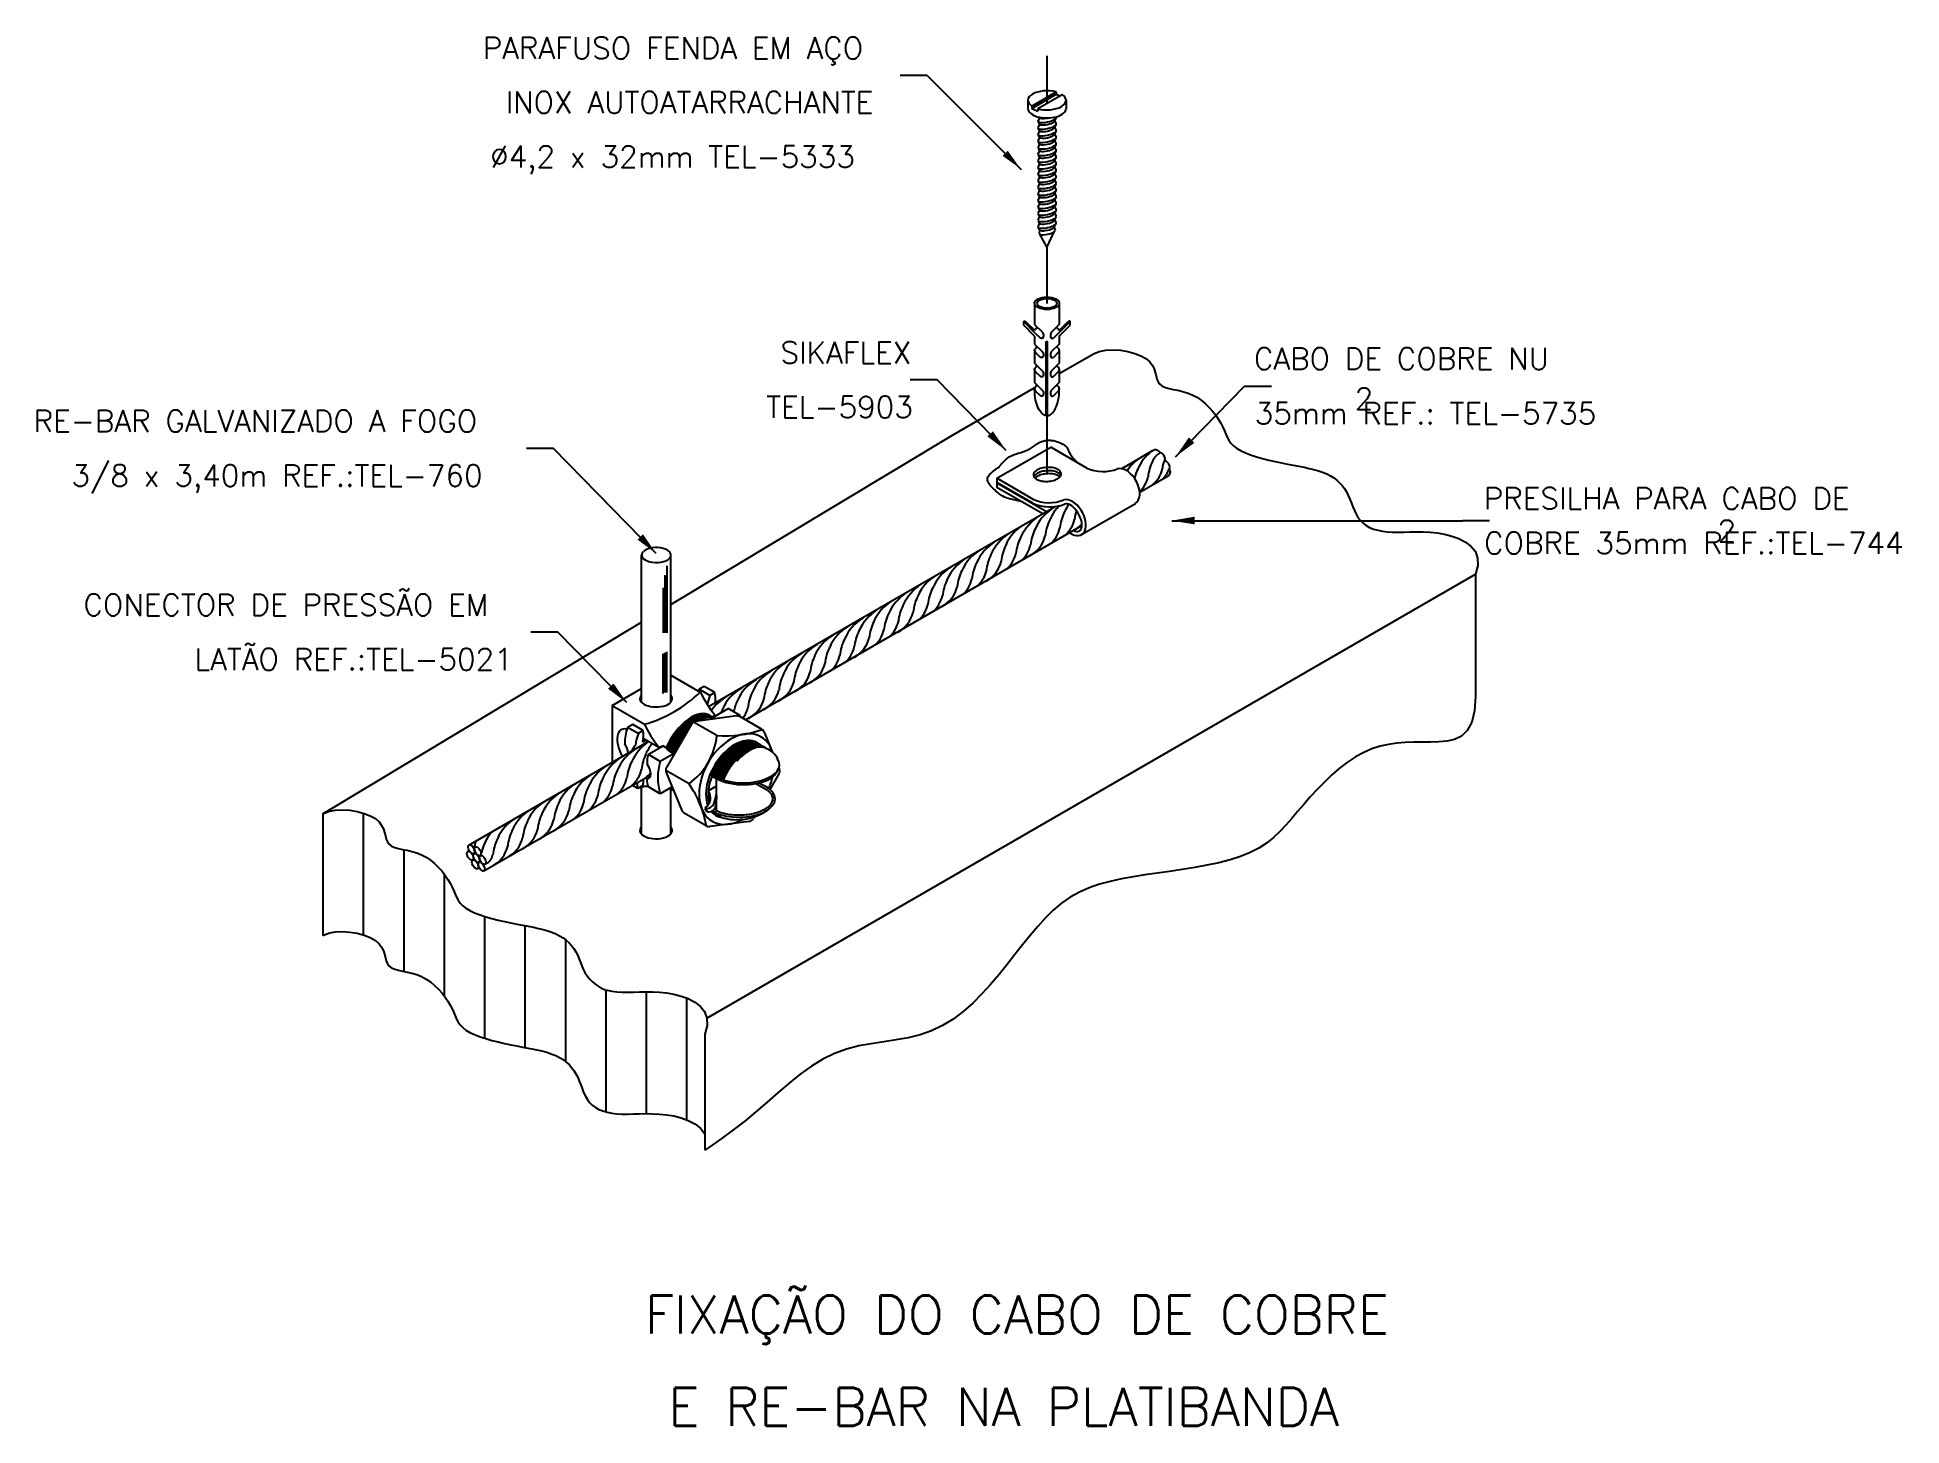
# Model space of a CAD drawing. Header units: millimetres. Extents: x -6476 to -6458.7, y -4451.8 to -4439.
import ezdxf
from ezdxf.enums import TextEntityAlignment as Align

# ---------------------------------------------------------------- set-up
doc = ezdxf.new("R2010")
doc.units = ezdxf.units.MM
doc.header["$LTSCALE"] = 10
doc.linetypes.add('DASHDOT2', pattern=[0.5, 0.25, -0.125, 0, -0.125])
doc.layers.add('Termotécnica', color=7, linetype='Continuous')
doc.styles.add('r140', font='romans.shx')
doc.styles.add('r80', font='romans.shx')

msp = doc.modelspace()

# ---------------------------------------------------------------- texts
at = {"layer": 'Termotécnica', "color": 2, "style": 'r80'}
for s, p in [('PARAFUSO FENDA EM AÇO ', (-6471.854, -4439.126)), ('INOX AUTOATARRACHANTE ', (-6471.641, -4439.627)), (' %%C4,2 x 32mm TEL-5333', (-6471.922, -4440.128))]:
    msp.add_text(s, height=0.2, dxfattribs=at).set_placement(p, align=Align.MIDDLE_LEFT)
for s, p in [('SIKAFLEX ', (-6469.103, -4442.037)), ('CABO DE COBRE NU ', (-6464.731, -4442.094)), ('2', (-6463.8, -4442.462)), ('TEL-5903', (-6469.235, -4442.539)), ('35mm REF.: TEL-5735', (-6464.723, -4442.597)), ('RE-BAR GALVANIZADO A FOGO', (-6476.001, -4442.669)), ('3/8 x 3,40m REF.:TEL-760', (-6475.652, -4443.172)), ('PRESILHA PARA CABO DE', (-6462.608, -4443.384)), ('2', (-6460.449, -4443.683)), ('COBRE 35mm REF.:TEL-744', (-6462.605, -4443.796)), ('CONECTOR DE PRESSÃO EM', (-6475.541, -4444.366)), ('LATÃO REF.:TEL-5021', (-6474.516, -4444.868))]:
    msp.add_text(s, height=0.2, dxfattribs=at).set_placement(p)
at = {"layer": 'Termotécnica', "color": 5, "style": 'r140'}
for s, p in [(' FIXAÇÃO DO CABO DE COBRE', (-6467.041, -4451.098)), ('E RE-BAR NA PLATIBANDA', (-6467.041, -4451.95))]:
    msp.add_text(s, height=0.35, dxfattribs=at).set_placement(p, align=Align.BOTTOM_CENTER)

# ---------------------------------------------------------------- linework, layer by layer
at = {"layer": 'Termotécnica', "color": 1, "linetype": 'DASHDOT2'}
for p, q in [((-6466.642, -4439.198), (-6466.642, -4439.636)), ((-6466.642, -4440.966), (-6466.642, -4441.484)), ((-6466.642, -4442.519), (-6466.642, -4443.062))]:
    msp.add_line(p, q, dxfattribs=at)
at = {"layer": 'Termotécnica', "color": 2}
for p, q in [((-6467.749, -4439.378), (-6467.999, -4439.378)), ((-6467.749, -4439.378), (-6466.879, -4440.247)), ((-6466.782, -4439.661), (-6466.557, -4439.53)), ((-6466.557, -4439.53), (-6466.557, -4439.552)), ((-6466.818, -4439.608), (-6466.818, -4439.683)), ((-6466.782, -4439.682), (-6466.557, -4439.552)), ((-6466.782, -4439.661), (-6466.782, -4439.683)), ((-6466.782, -4439.683), (-6466.727, -4439.707)), ((-6466.727, -4439.685), (-6466.501, -4439.555)), ((-6466.727, -4439.686), (-6466.727, -4439.707)), ((-6466.557, -4439.552), (-6466.523, -4439.567)), ((-6466.466, -4439.608), (-6466.466, -4439.683)), ((-6466.712, -4439.766), (-6466.728, -4439.802)), ((-6466.712, -4439.827), (-6466.728, -4439.863)), ((-6466.724, -4439.808), (-6466.712, -4439.827)), ((-6466.724, -4439.868), (-6466.712, -4439.888)), ((-6466.56, -4439.774), (-6466.572, -4439.797)), ((-6466.572, -4439.797), (-6466.557, -4439.826)), ((-6466.56, -4439.835), (-6466.572, -4439.857)), ((-6466.572, -4439.857), (-6466.557, -4439.887)), ((-6466.712, -4439.888), (-6466.728, -4439.924)), ((-6466.712, -4439.949), (-6466.728, -4439.985)), ((-6466.712, -4440.009), (-6466.728, -4440.046)), ((-6466.724, -4439.929), (-6466.712, -4439.949)), ((-6466.724, -4439.99), (-6466.712, -4440.009)), ((-6466.56, -4439.896), (-6466.572, -4439.918)), ((-6466.572, -4439.918), (-6466.557, -4439.948)), ((-6466.56, -4439.957), (-6466.572, -4439.979)), ((-6466.572, -4439.979), (-6466.557, -4440.009)), ((-6466.56, -4440.018), (-6466.572, -4440.04)), ((-6466.572, -4440.04), (-6466.557, -4440.07)), ((-6466.712, -4440.07), (-6466.728, -4440.106)), ((-6466.712, -4440.131), (-6466.728, -4440.167)), ((-6466.712, -4440.192), (-6466.728, -4440.228)), ((-6466.724, -4440.051), (-6466.712, -4440.07)), ((-6466.724, -4440.112), (-6466.712, -4440.131)), ((-6466.724, -4440.173), (-6466.712, -4440.192)), ((-6466.56, -4440.079), (-6466.572, -4440.101)), ((-6466.572, -4440.101), (-6466.557, -4440.131)), ((-6466.56, -4440.14), (-6466.572, -4440.162)), ((-6466.572, -4440.162), (-6466.557, -4440.192)), ((-6466.56, -4440.2), (-6466.572, -4440.223)), ((-6466.712, -4440.253), (-6466.728, -4440.289)), ((-6466.712, -4440.314), (-6466.728, -4440.35)), ((-6466.712, -4440.374), (-6466.728, -4440.411)), ((-6466.724, -4440.234), (-6466.712, -4440.253)), ((-6466.724, -4440.294), (-6466.712, -4440.314)), ((-6466.724, -4440.355), (-6466.712, -4440.374)), ((-6466.572, -4440.223), (-6466.557, -4440.252)), ((-6466.56, -4440.261), (-6466.572, -4440.284)), ((-6466.572, -4440.284), (-6466.557, -4440.313)), ((-6466.56, -4440.322), (-6466.572, -4440.345)), ((-6466.572, -4440.345), (-6466.557, -4440.374)), ((-6466.56, -4440.383), (-6466.572, -4440.406)), ((-6466.712, -4440.435), (-6466.728, -4440.471)), ((-6466.712, -4440.496), (-6466.728, -4440.532)), ((-6466.712, -4440.557), (-6466.728, -4440.593)), ((-6466.724, -4440.416), (-6466.712, -4440.435)), ((-6466.724, -4440.477), (-6466.712, -4440.496)), ((-6466.724, -4440.538), (-6466.712, -4440.557)), ((-6466.572, -4440.406), (-6466.557, -4440.435)), ((-6466.56, -4440.444), (-6466.572, -4440.467)), ((-6466.572, -4440.467), (-6466.557, -4440.496)), ((-6466.56, -4440.505), (-6466.572, -4440.527)), ((-6466.572, -4440.527), (-6466.557, -4440.557)), ((-6466.56, -4440.566), (-6466.572, -4440.588)), ((-6466.712, -4440.618), (-6466.728, -4440.654)), ((-6466.712, -4440.679), (-6466.728, -4440.715)), ((-6466.724, -4440.599), (-6466.712, -4440.618)), ((-6466.724, -4440.66), (-6466.712, -4440.679)), ((-6466.724, -4440.721), (-6466.712, -4440.74)), ((-6466.572, -4440.588), (-6466.557, -4440.618)), ((-6466.56, -4440.627), (-6466.572, -4440.649)), ((-6466.572, -4440.649), (-6466.557, -4440.679)), ((-6466.56, -4440.688), (-6466.572, -4440.71)), ((-6466.572, -4440.71), (-6466.557, -4440.74)), ((-6466.712, -4440.74), (-6466.728, -4440.776)), ((-6466.725, -4440.781), (-6466.712, -4440.802)), ((-6466.71, -4440.807), (-6466.715, -4440.839)), ((-6466.71, -4440.845), (-6466.642, -4440.966)), ((-6466.642, -4440.966), (-6466.577, -4440.822)), ((-6466.577, -4440.782), (-6466.568, -4440.808)), ((-6466.572, -4440.773), (-6466.562, -4440.751)), ((-6466.756, -4441.482), (-6466.756, -4441.679)), ((-6466.529, -4441.482), (-6466.529, -4441.679)), ((-6466.857, -4441.685), (-6466.857, -4441.649)), ((-6466.75, -4441.757), (-6466.857, -4441.649)), ((-6466.756, -4441.786), (-6466.857, -4441.685)), ((-6466.755, -4441.733), (-6466.837, -4441.652)), ((-6466.756, -4441.679), (-6466.684, -4441.75)), ((-6466.75, -4441.757), (-6466.703, -4441.803)), ((-6466.529, -4441.679), (-6466.6, -4441.75)), ((-6466.535, -4441.757), (-6466.581, -4441.803)), ((-6466.535, -4441.757), (-6466.427, -4441.649)), ((-6466.529, -4441.733), (-6466.448, -4441.652)), ((-6466.529, -4441.786), (-6466.427, -4441.685)), ((-6466.427, -4441.685), (-6466.427, -4441.649)), ((-6466.756, -4441.786), (-6466.756, -4441.858)), ((-6466.756, -4441.858), (-6466.682, -4441.931)), ((-6466.756, -4441.917), (-6466.756, -4442.035)), ((-6466.75, -4441.934), (-6466.703, -4441.981)), ((-6466.649, -4442.519), (-6466.649, -4441.836)), ((-6466.649, -4441.836), (-6466.636, -4441.836)), ((-6466.636, -4442.519), (-6466.636, -4441.836)), ((-6466.529, -4441.858), (-6466.602, -4441.931)), ((-6466.535, -4441.934), (-6466.581, -4441.981)), ((-6466.529, -4441.786), (-6466.529, -4441.858)), ((-6466.529, -4441.917), (-6466.529, -4442.035)), ((-6466.756, -4442.035), (-6466.682, -4442.109)), ((-6466.756, -4442.091), (-6466.756, -4442.213)), ((-6466.75, -4442.112), (-6466.703, -4442.158)), ((-6466.529, -4442.035), (-6466.602, -4442.109)), ((-6466.535, -4442.112), (-6466.581, -4442.158)), ((-6466.529, -4442.13), (-6466.213, -4441.948)), ((-6466.529, -4442.091), (-6466.529, -4442.213)), ((-6467.656, -4442.19), (-6467.906, -4442.19)), ((-6467.02, -4442.84), (-6467.656, -4442.19)), ((-6467.515, -4442.7), (-6466.754, -4442.26)), ((-6466.756, -4442.213), (-6466.682, -4442.286)), ((-6466.529, -4442.213), (-6466.602, -4442.286)), ((-6465.454, -4442.898), (-6464.818, -4442.248)), ((-6464.818, -4442.248), (-6464.568, -4442.248)), ((-6466.75, -4442.289), (-6466.703, -4442.336)), ((-6466.535, -4442.289), (-6466.581, -4442.336)), ((-6470.116, -4444.263), (-6467.515, -4442.7)), ((-6471.2, -4442.822), (-6471.45, -4442.822)), ((-6470.251, -4443.792), (-6471.2, -4442.822)), ((-6467.104, -4443.098), (-6466.606, -4442.811)), ((-6466.274, -4443.003), (-6466.606, -4442.811)), ((-6465.955, -4443.009), (-6465.662, -4442.839)), ((-6466.772, -4443.29), (-6467.104, -4443.098)), ((-6467.104, -4443.098), (-6467.104, -4443.137)), ((-6466.772, -4443.328), (-6467.104, -4443.137)), ((-6467.104, -4443.144), (-6467.097, -4443.141)), ((-6466.648, -4443.408), (-6467.104, -4443.144)), ((-6467.104, -4443.144), (-6467.104, -4443.183)), ((-6465.785, -4443.225), (-6465.524, -4443.076)), ((-6466.681, -4443.427), (-6467.104, -4443.183)), ((-6469.767, -4445.206), (-6466.559, -4443.356)), ((-6466.324, -4443.617), (-6465.826, -4443.33)), ((-6465.49, -4443.489), (-6462.806, -4443.489)), ((-6462.556, -4443.489), (-6462.806, -4443.489)), ((-6468.905, -4445.027), (-6466.32, -4443.535)), ((-6470.386, -4445.164), (-6470.386, -4443.805)), ((-6470.116, -4445.164), (-6470.116, -4443.802)), ((-6469.782, -4448.081), (-6462.686, -4443.984)), ((-6462.686, -4443.984), (-6462.686, -4445.109)), ((-6473.33, -4446.195), (-6470.386, -4444.425)), ((-6471.159, -4444.518), (-6471.409, -4444.518)), ((-6470.523, -4445.169), (-6471.159, -4444.518)), ((-6470.659, -4445.196), (-6470.386, -4445.038)), ((-6470.116, -4444.914), (-6469.844, -4445.071)), ((-6469.427, -4445.328), (-6468.905, -4445.027)), ((-6470.659, -4445.196), (-6470.659, -4445.72)), ((-6470.659, -4445.196), (-6470.36, -4445.368)), ((-6470.991, -4445.913), (-6470.32, -4445.525)), ((-6470.37, -4445.496), (-6470.226, -4445.58)), ((-6470.16, -4445.585), (-6470.189, -4445.569)), ((-6470.139, -4445.612), (-6470.16, -4445.585)), ((-6470.151, -4445.595), (-6470.153, -4445.594)), ((-6470.143, -4445.607), (-6470.151, -4445.595)), ((-6470.13, -4445.607), (-6470.143, -4445.607)), ((-6470.084, -4445.644), (-6470.139, -4445.612)), ((-6470.123, -4445.622), (-6470.13, -4445.607)), ((-6470.108, -4445.619), (-6470.123, -4445.622)), ((-6470.102, -4445.634), (-6470.108, -4445.619)), ((-6470.087, -4445.631), (-6470.102, -4445.634)), ((-6470.082, -4445.641), (-6470.087, -4445.631)), ((-6470.731, -4446.082), (-6470.302, -4445.834)), ((-6469.754, -4445.835), (-6469.713, -4445.859)), ((-6469.745, -4445.829), (-6469.753, -4445.83)), ((-6469.738, -4445.844), (-6469.745, -4445.829)), ((-6469.724, -4445.841), (-6469.738, -4445.844)), ((-6469.717, -4445.856), (-6469.724, -4445.841)), ((-6469.703, -4445.854), (-6469.717, -4445.856)), ((-6469.696, -4445.868), (-6469.703, -4445.854)), ((-6469.681, -4445.866), (-6469.696, -4445.868)), ((-6469.674, -4445.88), (-6469.681, -4445.866)), ((-6469.66, -4445.878), (-6469.674, -4445.88)), ((-6469.651, -4445.889), (-6469.66, -4445.878)), ((-6471.98, -4446.484), (-6470.991, -4445.913)), ((-6470.402, -4445.95), (-6470.395, -4445.954)), ((-6470.386, -4446.382), (-6470.386, -4445.951)), ((-6470.116, -4446.382), (-6470.116, -4445.954)), ((-6469.331, -4445.915), (-6469.25, -4445.962)), ((-6469.3, -4445.908), (-6469.239, -4445.944)), ((-6473.33, -4446.195), (-6473.33, -4447.32)), ((-6471.842, -4446.723), (-6470.731, -4446.081)), ((-6469.735, -4446.169), (-6469.713, -4446.181)), ((-6469.681, -4446.217), (-6469.725, -4446.192)), ((-6469.803, -4448.231), (-6469.803, -4449.302))]:
    msp.add_line(p, q, dxfattribs=at)
at = {"layer": 'Termotécnica', "color": 1}
for p, q in [((-6470.17, -4443.991), (-6470.17, -4444.525)), ((-6470.153, -4443.905), (-6470.153, -4444.525)), ((-6470.187, -4444.108), (-6470.187, -4444.525)), ((-6470.187, -4445.084), (-6470.187, -4444.717)), ((-6470.17, -4445.076), (-6470.17, -4444.709)), ((-6470.153, -4445.076), (-6470.153, -4444.7)), ((-6469.807, -4445.019), (-6469.854, -4445.046)), ((-6469.709, -4445.075), (-6469.807, -4445.019)), ((-6469.756, -4445.102), (-6469.854, -4445.046)), ((-6469.709, -4445.075), (-6469.756, -4445.102)), ((-6470.468, -4445.371), (-6470.515, -4445.397)), ((-6470.37, -4445.427), (-6470.468, -4445.371)), ((-6469.924, -4445.367), (-6470.156, -4445.769)), ((-6469.691, -4445.473), (-6469.906, -4445.349)), ((-6469.511, -4445.292), (-6469.887, -4445.342)), ((-6469.729, -4445.306), (-6469.587, -4445.223)), ((-6469.476, -4445.287), (-6469.587, -4445.223)), ((-6469.476, -4445.287), (-6469.488, -4445.294)), ((-6469.274, -4445.416), (-6469.478, -4445.298)), ((-6470.417, -4445.454), (-6470.515, -4445.397)), ((-6470.37, -4445.427), (-6470.417, -4445.454)), ((-6470.375, -4445.531), (-6470.343, -4445.512)), ((-6469.175, -4445.63), (-6469.252, -4445.441)), ((-6470.187, -4445.57), (-6470.323, -4445.649)), ((-6470.213, -4445.712), (-6470.323, -4445.649)), ((-6470.09, -4445.641), (-6470.213, -4445.712)), ((-6469.948, -4445.919), (-6470.163, -4445.794)), ((-6470.159, -4445.814), (-6470.015, -4446.165)), ((-6469.696, -4445.868), (-6469.696, -4445.94)), ((-6469.199, -4445.971), (-6469.115, -4445.826)), ((-6469.112, -4445.781), (-6469.118, -4445.768)), ((-6470.422, -4445.961), (-6470.473, -4445.932)), ((-6470.375, -4445.935), (-6470.422, -4445.961)), ((-6470.213, -4446.01), (-6470.323, -4445.946)), ((-6470.104, -4445.947), (-6470.213, -4446.01)), ((-6469.77, -4445.983), (-6469.696, -4445.94)), ((-6472.957, -4446.189), (-6472.957, -4447.314)), ((-6469.789, -4446.307), (-6469.993, -4446.19)), ((-6469.786, -4446.146), (-6469.797, -4446.139)), ((-6469.707, -4446.181), (-6469.696, -4446.175)), ((-6469.696, -4446.097), (-6469.696, -4446.175)), ((-6469.346, -4446.224), (-6469.355, -4446.24)), ((-6469.393, -4446.265), (-6469.756, -4446.314)), ((-6472.583, -4446.526), (-6472.583, -4447.651)), ((-6472.21, -4446.751), (-6472.21, -4447.876)), ((-6471.837, -4447.142), (-6471.837, -4448.267)), ((-6471.463, -4447.228), (-6471.463, -4448.353)), ((-6471.09, -4447.357), (-6471.09, -4448.481)), ((-6471.09, -4447.357), (-6471.09, -4447.635)), ((-6470.717, -4447.822), (-6470.717, -4448.947)), ((-6470.343, -4447.839), (-6470.343, -4448.963)), ((-6469.97, -4447.896), (-6469.97, -4449.021))]:
    msp.add_line(p, q, dxfattribs=at)
at = {"layer": 'Termotécnica', "color": 2}
for points in [[(-6466.857, -4441.649), (-6466.852, -4441.647), (-6466.844, -4441.648), (-6466.837, -4441.652)], [(-6466.684, -4441.75), (-6466.683, -4441.753), (-6466.682, -4441.755), (-6466.681, -4441.757), (-6466.68, -4441.758), (-6466.679, -4441.76), (-6466.678, -4441.761), (-6466.678, -4441.762), (-6466.677, -4441.764), (-6466.677, -4441.765), (-6466.676, -4441.766), (-6466.676, -4441.767), (-6466.676, -4441.767), (-6466.675, -4441.768), (-6466.675, -4441.769), (-6466.675, -4441.77), (-6466.675, -4441.771), (-6466.675, -4441.772), (-6466.675, -4441.773), (-6466.674, -4441.774), (-6466.674, -4441.775), (-6466.674, -4441.776), (-6466.674, -4441.777), (-6466.674, -4441.778), (-6466.674, -4441.779), (-6466.674, -4441.78), (-6466.674, -4441.781), (-6466.674, -4441.782), (-6466.674, -4441.783), (-6466.675, -4441.784), (-6466.675, -4441.785), (-6466.675, -4441.786), (-6466.675, -4441.787), (-6466.675, -4441.788), (-6466.675, -4441.789), (-6466.676, -4441.79), (-6466.676, -4441.791), (-6466.676, -4441.792), (-6466.676, -4441.793), (-6466.676, -4441.794), (-6466.677, -4441.795), (-6466.677, -4441.796), (-6466.677, -4441.797), (-6466.678, -4441.798), (-6466.678, -4441.798), (-6466.678, -4441.799), (-6466.679, -4441.8), (-6466.679, -4441.801), (-6466.68, -4441.801), (-6466.68, -4441.802), (-6466.681, -4441.802), (-6466.681, -4441.803), (-6466.682, -4441.803), (-6466.682, -4441.804), (-6466.683, -4441.804), (-6466.683, -4441.804), (-6466.684, -4441.804), (-6466.684, -4441.805), (-6466.685, -4441.805), (-6466.685, -4441.805), (-6466.686, -4441.805), (-6466.687, -4441.805), (-6466.688, -4441.805), (-6466.689, -4441.805), (-6466.689, -4441.806), (-6466.691, -4441.806), (-6466.692, -4441.806), (-6466.693, -4441.806), (-6466.695, -4441.806), (-6466.696, -4441.805), (-6466.698, -4441.805), (-6466.701, -4441.804), (-6466.703, -4441.803)], [(-6466.6, -4441.75), (-6466.602, -4441.753), (-6466.603, -4441.755), (-6466.604, -4441.757), (-6466.605, -4441.758), (-6466.606, -4441.76), (-6466.606, -4441.761), (-6466.607, -4441.762), (-6466.607, -4441.764), (-6466.608, -4441.765), (-6466.608, -4441.766), (-6466.609, -4441.767), (-6466.609, -4441.767), (-6466.609, -4441.768), (-6466.609, -4441.769), (-6466.61, -4441.77), (-6466.61, -4441.771), (-6466.61, -4441.772), (-6466.61, -4441.773), (-6466.61, -4441.774), (-6466.61, -4441.775), (-6466.61, -4441.776), (-6466.61, -4441.777), (-6466.61, -4441.778), (-6466.61, -4441.779), (-6466.61, -4441.78), (-6466.61, -4441.781), (-6466.61, -4441.782), (-6466.61, -4441.783), (-6466.61, -4441.784), (-6466.61, -4441.785), (-6466.61, -4441.786), (-6466.609, -4441.787), (-6466.609, -4441.788), (-6466.609, -4441.789), (-6466.609, -4441.79), (-6466.609, -4441.791), (-6466.609, -4441.792), (-6466.608, -4441.793), (-6466.608, -4441.794), (-6466.608, -4441.795), (-6466.608, -4441.796), (-6466.607, -4441.797), (-6466.607, -4441.798), (-6466.607, -4441.798), (-6466.606, -4441.799), (-6466.606, -4441.8), (-6466.605, -4441.801), (-6466.605, -4441.801), (-6466.604, -4441.802), (-6466.604, -4441.802), (-6466.603, -4441.803), (-6466.603, -4441.803), (-6466.602, -4441.804), (-6466.602, -4441.804), (-6466.601, -4441.804), (-6466.601, -4441.804), (-6466.6, -4441.805), (-6466.6, -4441.805), (-6466.599, -4441.805), (-6466.598, -4441.805), (-6466.598, -4441.805), (-6466.597, -4441.805), (-6466.596, -4441.805), (-6466.595, -4441.806), (-6466.594, -4441.806), (-6466.593, -4441.806), (-6466.591, -4441.806), (-6466.59, -4441.806), (-6466.588, -4441.805), (-6466.586, -4441.805), (-6466.584, -4441.804), (-6466.581, -4441.803)], [(-6466.44, -4441.648), (-6466.44, -4441.648), (-6466.448, -4441.652)], [(-6466.427, -4441.649), (-6466.427, -4441.649), (-6466.433, -4441.647), (-6466.44, -4441.648)], [(-6466.682, -4441.931), (-6466.682, -4441.932), (-6466.681, -4441.934), (-6466.68, -4441.936), (-6466.679, -4441.937), (-6466.678, -4441.939), (-6466.678, -4441.94), (-6466.677, -4441.941), (-6466.677, -4441.942), (-6466.676, -4441.943), (-6466.676, -4441.944), (-6466.676, -4441.945), (-6466.675, -4441.946), (-6466.675, -4441.947), (-6466.675, -4441.948), (-6466.675, -4441.948), (-6466.675, -4441.949), (-6466.675, -4441.95), (-6466.674, -4441.951), (-6466.674, -4441.952), (-6466.674, -4441.953), (-6466.674, -4441.954), (-6466.674, -4441.955), (-6466.674, -4441.956), (-6466.674, -4441.957), (-6466.674, -4441.958), (-6466.674, -4441.96), (-6466.674, -4441.961), (-6466.675, -4441.962), (-6466.675, -4441.963), (-6466.675, -4441.964), (-6466.675, -4441.965), (-6466.675, -4441.966), (-6466.675, -4441.967), (-6466.676, -4441.968), (-6466.676, -4441.969), (-6466.676, -4441.97), (-6466.676, -4441.971), (-6466.676, -4441.972), (-6466.677, -4441.973), (-6466.677, -4441.974), (-6466.677, -4441.974), (-6466.678, -4441.975), (-6466.678, -4441.976), (-6466.678, -4441.977), (-6466.679, -4441.977), (-6466.679, -4441.978), (-6466.68, -4441.979), (-6466.68, -4441.979), (-6466.681, -4441.98), (-6466.681, -4441.98), (-6466.682, -4441.981), (-6466.682, -4441.981), (-6466.683, -4441.981), (-6466.683, -4441.982), (-6466.684, -4441.982), (-6466.684, -4441.982), (-6466.685, -4441.982), (-6466.685, -4441.983), (-6466.686, -4441.983), (-6466.687, -4441.983), (-6466.688, -4441.983), (-6466.689, -4441.983), (-6466.689, -4441.983), (-6466.691, -4441.983), (-6466.692, -4441.983), (-6466.693, -4441.983), (-6466.695, -4441.983), (-6466.696, -4441.983), (-6466.698, -4441.982), (-6466.701, -4441.982), (-6466.703, -4441.981)], [(-6466.602, -4441.931), (-6466.603, -4441.932), (-6466.604, -4441.934), (-6466.605, -4441.936), (-6466.606, -4441.937), (-6466.606, -4441.939), (-6466.607, -4441.94), (-6466.607, -4441.941), (-6466.608, -4441.942), (-6466.608, -4441.943), (-6466.609, -4441.944), (-6466.609, -4441.945), (-6466.609, -4441.946), (-6466.609, -4441.947), (-6466.61, -4441.948), (-6466.61, -4441.948), (-6466.61, -4441.949), (-6466.61, -4441.95), (-6466.61, -4441.951), (-6466.61, -4441.952), (-6466.61, -4441.953), (-6466.61, -4441.954), (-6466.61, -4441.955), (-6466.61, -4441.956), (-6466.61, -4441.957), (-6466.61, -4441.958), (-6466.61, -4441.96), (-6466.61, -4441.961), (-6466.61, -4441.962), (-6466.61, -4441.963), (-6466.61, -4441.964), (-6466.609, -4441.965), (-6466.609, -4441.966), (-6466.609, -4441.967), (-6466.609, -4441.968), (-6466.609, -4441.969), (-6466.609, -4441.97), (-6466.608, -4441.971), (-6466.608, -4441.972), (-6466.608, -4441.973), (-6466.608, -4441.974), (-6466.607, -4441.974), (-6466.607, -4441.975), (-6466.607, -4441.976), (-6466.606, -4441.977), (-6466.606, -4441.977), (-6466.605, -4441.978), (-6466.605, -4441.979), (-6466.604, -4441.979), (-6466.604, -4441.98), (-6466.603, -4441.98), (-6466.603, -4441.981), (-6466.602, -4441.981), (-6466.602, -4441.981), (-6466.601, -4441.982), (-6466.601, -4441.982), (-6466.6, -4441.982), (-6466.6, -4441.982), (-6466.599, -4441.983), (-6466.598, -4441.983), (-6466.598, -4441.983), (-6466.597, -4441.983), (-6466.596, -4441.983), (-6466.595, -4441.983), (-6466.594, -4441.983), (-6466.593, -4441.983), (-6466.591, -4441.983), (-6466.59, -4441.983), (-6466.588, -4441.983), (-6466.586, -4441.982), (-6466.584, -4441.982), (-6466.581, -4441.981)], [(-6466.213, -4441.948), (-6466.159, -4441.926), (-6466.098, -4441.914), (-6466.031, -4441.911), (-6465.963, -4441.915), (-6465.895, -4441.926), (-6465.831, -4441.944), (-6465.775, -4441.966), (-6465.728, -4441.993), (-6465.693, -4442.023), (-6465.669, -4442.055), (-6465.653, -4442.088), (-6465.642, -4442.121), (-6465.634, -4442.152), (-6465.626, -4442.182), (-6465.616, -4442.208), (-6465.6, -4442.23), (-6465.578, -4442.246), (-6465.549, -4442.259), (-6465.514, -4442.268), (-6465.476, -4442.277), (-6465.434, -4442.285), (-6465.39, -4442.295), (-6465.346, -4442.308), (-6465.302, -4442.326), (-6465.259, -4442.349), (-6465.219, -4442.376), (-6465.18, -4442.408), (-6465.145, -4442.443), (-6465.112, -4442.479), (-6465.083, -4442.516), (-6465.057, -4442.554), (-6465.035, -4442.59), (-6465.018, -4442.625), (-6465.004, -4442.658), (-6464.99, -4442.689), (-6464.977, -4442.718), (-6464.962, -4442.746), (-6464.944, -4442.772), (-6464.92, -4442.797), (-6464.891, -4442.82), (-6464.854, -4442.841), (-6464.81, -4442.862), (-6464.761, -4442.881), (-6464.707, -4442.899), (-6464.651, -4442.915), (-6464.593, -4442.93), (-6464.535, -4442.944), (-6464.477, -4442.956), (-6464.422, -4442.967), (-6464.368, -4442.977), (-6464.317, -4442.986), (-6464.268, -4442.996), (-6464.221, -4443.006), (-6464.177, -4443.016), (-6464.135, -4443.028), (-6464.096, -4443.041), (-6464.059, -4443.057), (-6464.025, -4443.074), (-6463.994, -4443.094), (-6463.965, -4443.115), (-6463.939, -4443.139), (-6463.915, -4443.165), (-6463.894, -4443.193), (-6463.875, -4443.224), (-6463.859, -4443.256), (-6463.844, -4443.291), (-6463.831, -4443.326), (-6463.817, -4443.361), (-6463.803, -4443.395), (-6463.788, -4443.429), (-6463.77, -4443.46), (-6463.748, -4443.488), (-6463.723, -4443.513), (-6463.695, -4443.534), (-6463.662, -4443.552), (-6463.626, -4443.567), (-6463.587, -4443.578), (-6463.544, -4443.587), (-6463.499, -4443.593), (-6463.45, -4443.596), (-6463.399, -4443.596), (-6463.345, -4443.595), (-6463.288, -4443.593), (-6463.229, -4443.592), (-6463.168, -4443.592), (-6463.104, -4443.595), (-6463.039, -4443.602), (-6462.972, -4443.613), (-6462.903, -4443.631), (-6462.837, -4443.655), (-6462.776, -4443.687), (-6462.725, -4443.726), (-6462.686, -4443.775), (-6462.665, -4443.834), (-6462.663, -4443.903), (-6462.686, -4443.984)], [(-6466.682, -4442.109), (-6466.682, -4442.11), (-6466.681, -4442.112), (-6466.68, -4442.113), (-6466.679, -4442.115), (-6466.678, -4442.116), (-6466.678, -4442.118), (-6466.677, -4442.119), (-6466.677, -4442.12), (-6466.676, -4442.121), (-6466.676, -4442.122), (-6466.676, -4442.123), (-6466.675, -4442.123), (-6466.675, -4442.124), (-6466.675, -4442.125), (-6466.675, -4442.126), (-6466.675, -4442.127), (-6466.675, -4442.128), (-6466.674, -4442.129), (-6466.674, -4442.13), (-6466.674, -4442.131), (-6466.674, -4442.132), (-6466.674, -4442.133), (-6466.674, -4442.134), (-6466.674, -4442.135), (-6466.674, -4442.136), (-6466.674, -4442.137), (-6466.674, -4442.138), (-6466.675, -4442.139), (-6466.675, -4442.14), (-6466.675, -4442.141), (-6466.675, -4442.142), (-6466.675, -4442.143), (-6466.675, -4442.145), (-6466.676, -4442.146), (-6466.676, -4442.146), (-6466.676, -4442.147), (-6466.676, -4442.148), (-6466.676, -4442.149), (-6466.677, -4442.15), (-6466.677, -4442.151), (-6466.677, -4442.152), (-6466.678, -4442.153), (-6466.678, -4442.153), (-6466.678, -4442.154), (-6466.679, -4442.155), (-6466.679, -4442.156), (-6466.68, -4442.156), (-6466.68, -4442.157), (-6466.681, -4442.157), (-6466.681, -4442.158), (-6466.682, -4442.158), (-6466.682, -4442.159), (-6466.683, -4442.159), (-6466.683, -4442.159), (-6466.684, -4442.159), (-6466.684, -4442.16), (-6466.685, -4442.16), (-6466.685, -4442.16), (-6466.686, -4442.16), (-6466.687, -4442.16), (-6466.688, -4442.16), (-6466.689, -4442.161), (-6466.689, -4442.161), (-6466.691, -4442.161), (-6466.692, -4442.161), (-6466.693, -4442.161), (-6466.695, -4442.161), (-6466.696, -4442.16), (-6466.698, -4442.16), (-6466.701, -4442.159), (-6466.703, -4442.158)], [(-6466.602, -4442.109), (-6466.604, -4442.112), (-6466.605, -4442.113), (-6466.606, -4442.115), (-6466.606, -4442.116), (-6466.607, -4442.118), (-6466.607, -4442.119), (-6466.608, -4442.12), (-6466.608, -4442.121), (-6466.609, -4442.122), (-6466.609, -4442.123), (-6466.609, -4442.123), (-6466.609, -4442.124), (-6466.61, -4442.125), (-6466.61, -4442.126), (-6466.61, -4442.127), (-6466.61, -4442.128), (-6466.61, -4442.129), (-6466.61, -4442.13), (-6466.61, -4442.131), (-6466.61, -4442.132), (-6466.61, -4442.133), (-6466.61, -4442.134), (-6466.61, -4442.135), (-6466.61, -4442.136), (-6466.61, -4442.137), (-6466.61, -4442.138), (-6466.61, -4442.139), (-6466.61, -4442.14), (-6466.61, -4442.141), (-6466.609, -4442.142), (-6466.609, -4442.143), (-6466.609, -4442.145), (-6466.609, -4442.146), (-6466.609, -4442.146), (-6466.609, -4442.147), (-6466.608, -4442.148), (-6466.608, -4442.149), (-6466.608, -4442.15), (-6466.608, -4442.151), (-6466.607, -4442.152), (-6466.607, -4442.153), (-6466.607, -4442.153), (-6466.606, -4442.154), (-6466.606, -4442.155), (-6466.605, -4442.156), (-6466.605, -4442.156), (-6466.604, -4442.157), (-6466.604, -4442.157), (-6466.603, -4442.158), (-6466.603, -4442.158), (-6466.602, -4442.159), (-6466.602, -4442.159), (-6466.601, -4442.159), (-6466.601, -4442.159), (-6466.6, -4442.16), (-6466.6, -4442.16), (-6466.599, -4442.16), (-6466.598, -4442.16), (-6466.598, -4442.16), (-6466.597, -4442.16), (-6466.596, -4442.161), (-6466.595, -4442.161), (-6466.594, -4442.161), (-6466.593, -4442.161), (-6466.591, -4442.161), (-6466.59, -4442.161), (-6466.588, -4442.16), (-6466.586, -4442.16), (-6466.584, -4442.159), (-6466.581, -4442.158)], [(-6466.682, -4442.286), (-6466.682, -4442.287), (-6466.681, -4442.289), (-6466.68, -4442.291), (-6466.679, -4442.292), (-6466.678, -4442.294), (-6466.678, -4442.295), (-6466.677, -4442.296), (-6466.677, -4442.297), (-6466.676, -4442.298), (-6466.676, -4442.299), (-6466.676, -4442.3), (-6466.675, -4442.301), (-6466.675, -4442.302), (-6466.675, -4442.303), (-6466.675, -4442.303), (-6466.675, -4442.304), (-6466.675, -4442.305), (-6466.674, -4442.306), (-6466.674, -4442.307), (-6466.674, -4442.308), (-6466.674, -4442.309), (-6466.674, -4442.31), (-6466.674, -4442.311), (-6466.674, -4442.312), (-6466.674, -4442.314), (-6466.674, -4442.315), (-6466.674, -4442.316), (-6466.675, -4442.317), (-6466.675, -4442.318), (-6466.675, -4442.319), (-6466.675, -4442.32), (-6466.675, -4442.321), (-6466.675, -4442.322), (-6466.676, -4442.323), (-6466.676, -4442.324), (-6466.676, -4442.325), (-6466.676, -4442.326), (-6466.676, -4442.327), (-6466.677, -4442.328), (-6466.677, -4442.329), (-6466.677, -4442.329), (-6466.678, -4442.33), (-6466.678, -4442.331), (-6466.678, -4442.332), (-6466.679, -4442.332), (-6466.679, -4442.333), (-6466.68, -4442.334), (-6466.68, -4442.334), (-6466.681, -4442.335), (-6466.681, -4442.335), (-6466.682, -4442.336), (-6466.682, -4442.336), (-6466.683, -4442.336), (-6466.683, -4442.337), (-6466.684, -4442.337), (-6466.684, -4442.337), (-6466.685, -4442.337), (-6466.685, -4442.338), (-6466.686, -4442.338), (-6466.687, -4442.338), (-6466.688, -4442.338), (-6466.689, -4442.338), (-6466.689, -4442.338), (-6466.691, -4442.338), (-6466.692, -4442.338), (-6466.693, -4442.338), (-6466.695, -4442.338), (-6466.696, -4442.338), (-6466.698, -4442.337), (-6466.701, -4442.337), (-6466.703, -4442.336)], [(-6466.602, -4442.286), (-6466.604, -4442.289), (-6466.605, -4442.291), (-6466.606, -4442.292), (-6466.606, -4442.294), (-6466.607, -4442.295), (-6466.607, -4442.296), (-6466.608, -4442.297), (-6466.608, -4442.298), (-6466.609, -4442.299), (-6466.609, -4442.3), (-6466.609, -4442.301), (-6466.609, -4442.302), (-6466.61, -4442.303), (-6466.61, -4442.303), (-6466.61, -4442.304), (-6466.61, -4442.305), (-6466.61, -4442.306), (-6466.61, -4442.307), (-6466.61, -4442.308), (-6466.61, -4442.309), (-6466.61, -4442.31), (-6466.61, -4442.311), (-6466.61, -4442.312), (-6466.61, -4442.314), (-6466.61, -4442.315), (-6466.61, -4442.316), (-6466.61, -4442.317), (-6466.61, -4442.318), (-6466.61, -4442.319), (-6466.609, -4442.32), (-6466.609, -4442.321), (-6466.609, -4442.322), (-6466.609, -4442.323), (-6466.609, -4442.324), (-6466.609, -4442.325), (-6466.608, -4442.326), (-6466.608, -4442.327), (-6466.608, -4442.328), (-6466.608, -4442.329), (-6466.607, -4442.329), (-6466.607, -4442.33), (-6466.607, -4442.331), (-6466.606, -4442.332), (-6466.606, -4442.332), (-6466.605, -4442.333), (-6466.605, -4442.334), (-6466.604, -4442.334), (-6466.604, -4442.335), (-6466.603, -4442.335), (-6466.603, -4442.336), (-6466.602, -4442.336), (-6466.602, -4442.336), (-6466.601, -4442.337), (-6466.601, -4442.337), (-6466.6, -4442.337), (-6466.6, -4442.337), (-6466.599, -4442.338), (-6466.598, -4442.338), (-6466.598, -4442.338), (-6466.597, -4442.338), (-6466.596, -4442.338), (-6466.595, -4442.338), (-6466.594, -4442.338), (-6466.593, -4442.338), (-6466.591, -4442.338), (-6466.59, -4442.338), (-6466.588, -4442.338), (-6466.586, -4442.337), (-6466.584, -4442.337), (-6466.581, -4442.336)], [(-6462.686, -4445.109), (-6462.694, -4445.246), (-6462.719, -4445.35), (-6462.76, -4445.426), (-6462.814, -4445.477), (-6462.877, -4445.508), (-6462.948, -4445.525), (-6463.023, -4445.532), (-6463.101, -4445.534), (-6463.179, -4445.534), (-6463.257, -4445.535), (-6463.335, -4445.538), (-6463.412, -4445.544), (-6463.489, -4445.555), (-6463.565, -4445.572), (-6463.641, -4445.596), (-6463.717, -4445.628), (-6463.792, -4445.669), (-6463.866, -4445.719), (-6463.939, -4445.775), (-6464.01, -4445.837), (-6464.08, -4445.902), (-6464.146, -4445.97), (-6464.21, -4446.039), (-6464.27, -4446.108), (-6464.327, -4446.175), (-6464.382, -4446.239), (-6464.436, -4446.301), (-6464.492, -4446.36), (-6464.551, -4446.415), (-6464.615, -4446.465), (-6464.686, -4446.512), (-6464.765, -4446.553), (-6464.854, -4446.589), (-6464.951, -4446.62), (-6465.055, -4446.647), (-6465.165, -4446.671), (-6465.278, -4446.692), (-6465.394, -4446.711), (-6465.51, -4446.728), (-6465.625, -4446.744), (-6465.738, -4446.76), (-6465.847, -4446.777), (-6465.954, -4446.796), (-6466.057, -4446.819), (-6466.156, -4446.846), (-6466.251, -4446.878), (-6466.341, -4446.918), (-6466.427, -4446.965), (-6466.507, -4447.021), (-6466.584, -4447.086), (-6466.657, -4447.157), (-6466.728, -4447.235), (-6466.798, -4447.318), (-6466.867, -4447.404), (-6466.938, -4447.494), (-6467.01, -4447.586), (-6467.085, -4447.678), (-6467.163, -4447.77), (-6467.244, -4447.858), (-6467.328, -4447.943), (-6467.417, -4448.021), (-6467.51, -4448.091), (-6467.606, -4448.151), (-6467.708, -4448.2), (-6467.814, -4448.237), (-6467.923, -4448.263), (-6468.036, -4448.283), (-6468.15, -4448.3), (-6468.265, -4448.318), (-6468.379, -4448.339), (-6468.493, -4448.368), (-6468.603, -4448.408), (-6468.711, -4448.461), (-6468.817, -4448.526), (-6468.92, -4448.6), (-6469.022, -4448.682), (-6469.124, -4448.769), (-6469.226, -4448.858), (-6469.33, -4448.946), (-6469.434, -4449.033), (-6469.542, -4449.115), (-6469.652, -4449.195), (-6469.766, -4449.276), (-6469.803, -4449.302)], [(-6473.33, -4446.195), (-6473.277, -4446.173), (-6473.216, -4446.161), (-6473.149, -4446.158), (-6473.08, -4446.162), (-6473.013, -4446.174), (-6472.949, -4446.191), (-6472.892, -4446.213), (-6472.845, -4446.24), (-6472.811, -4446.27), (-6472.787, -4446.302), (-6472.771, -4446.335), (-6472.76, -4446.368), (-6472.752, -4446.399), (-6472.744, -4446.429), (-6472.733, -4446.455), (-6472.718, -4446.477), (-6472.695, -4446.493), (-6472.666, -4446.506), (-6472.632, -4446.515), (-6472.593, -4446.524), (-6472.551, -4446.532), (-6472.508, -4446.542), (-6472.463, -4446.556), (-6472.419, -4446.573), (-6472.377, -4446.596), (-6472.336, -4446.624), (-6472.298, -4446.655), (-6472.262, -4446.69), (-6472.229, -4446.726), (-6472.2, -4446.764), (-6472.175, -4446.801), (-6472.153, -4446.837), (-6472.136, -4446.872), (-6472.121, -4446.905), (-6472.108, -4446.936), (-6472.095, -4446.965), (-6472.08, -4446.993), (-6472.061, -4447.019), (-6472.038, -4447.044), (-6472.008, -4447.067), (-6471.971, -4447.089), (-6471.928, -4447.109), (-6471.878, -4447.128), (-6471.825, -4447.146), (-6471.769, -4447.162), (-6471.711, -4447.177), (-6471.652, -4447.191), (-6471.595, -4447.203), (-6471.539, -4447.214), (-6471.486, -4447.224), (-6471.434, -4447.234), (-6471.385, -4447.243), (-6471.339, -4447.253), (-6471.295, -4447.263), (-6471.253, -4447.275), (-6471.214, -4447.288), (-6471.177, -4447.304), (-6471.143, -4447.321), (-6471.111, -4447.341), (-6471.083, -4447.362), (-6471.056, -4447.386), (-6471.032, -4447.412), (-6471.011, -4447.44), (-6470.993, -4447.471), (-6470.976, -4447.504), (-6470.962, -4447.538), (-6470.948, -4447.573), (-6470.935, -4447.608), (-6470.926, -4447.631)], [(-6473.33, -4447.32), (-6473.277, -4447.298), (-6473.216, -4447.286), (-6473.149, -4447.282), (-6473.08, -4447.287), (-6473.013, -4447.298), (-6472.949, -4447.316), (-6472.892, -4447.338), (-6472.845, -4447.365), (-6472.811, -4447.395), (-6472.787, -4447.427), (-6472.771, -4447.46), (-6472.76, -4447.492), (-6472.752, -4447.524), (-6472.744, -4447.554), (-6472.733, -4447.58), (-6472.718, -4447.601), (-6472.695, -4447.618), (-6472.666, -4447.63), (-6472.632, -4447.64), (-6472.593, -4447.649), (-6472.551, -4447.657), (-6472.508, -4447.667), (-6472.463, -4447.68), (-6472.419, -4447.698), (-6472.377, -4447.721), (-6472.336, -4447.748), (-6472.298, -4447.78), (-6472.262, -4447.814), (-6472.229, -4447.851), (-6472.2, -4447.888), (-6472.175, -4447.926), (-6472.153, -4447.962), (-6472.136, -4447.997), (-6472.121, -4448.03), (-6472.108, -4448.061), (-6472.095, -4448.09), (-6472.08, -4448.118), (-6472.061, -4448.144), (-6472.038, -4448.168), (-6472.008, -4448.192), (-6471.971, -4448.213), (-6471.928, -4448.234), (-6471.878, -4448.253), (-6471.825, -4448.271), (-6471.769, -4448.287), (-6471.711, -4448.302), (-6471.652, -4448.316), (-6471.595, -4448.328), (-6471.539, -4448.339), (-6471.486, -4448.349), (-6471.434, -4448.358), (-6471.385, -4448.368), (-6471.339, -4448.378), (-6471.295, -4448.388), (-6471.253, -4448.4), (-6471.214, -4448.413), (-6471.177, -4448.428), (-6471.143, -4448.446), (-6471.111, -4448.465), (-6471.083, -4448.487), (-6471.056, -4448.511), (-6471.032, -4448.537), (-6471.011, -4448.565), (-6470.993, -4448.596), (-6470.976, -4448.628), (-6470.962, -4448.663), (-6470.948, -4448.698), (-6470.935, -4448.733), (-6470.921, -4448.767), (-6470.905, -4448.801), (-6470.887, -4448.832), (-6470.866, -4448.86), (-6470.841, -4448.885), (-6470.812, -4448.906), (-6470.78, -4448.924), (-6470.744, -4448.939), (-6470.705, -4448.95), (-6470.662, -4448.959), (-6470.616, -4448.964), (-6470.568, -4448.967), (-6470.516, -4448.968), (-6470.462, -4448.966), (-6470.406, -4448.965), (-6470.347, -4448.963), (-6470.285, -4448.964), (-6470.222, -4448.967), (-6470.156, -4448.974), (-6470.089, -4448.985), (-6470.021, -4449.003), (-6469.955, -4449.027), (-6469.894, -4449.058), (-6469.842, -4449.098), (-6469.804, -4449.147), (-6469.803, -4449.149)], [(-6470.726, -4447.819), (-6470.705, -4447.825), (-6470.662, -4447.834), (-6470.616, -4447.84), (-6470.568, -4447.843), (-6470.516, -4447.843), (-6470.462, -4447.842), (-6470.406, -4447.84), (-6470.347, -4447.839), (-6470.285, -4447.839), (-6470.222, -4447.842), (-6470.156, -4447.849), (-6470.089, -4447.861), (-6470.021, -4447.878), (-6469.955, -4447.902), (-6469.894, -4447.934), (-6469.842, -4447.973), (-6469.804, -4448.022), (-6469.782, -4448.081), (-6469.781, -4448.15), (-6469.803, -4448.231)]]:
    msp.add_lwpolyline(points, dxfattribs=at)
for points in [[(-6466.755, -4441.733, -0.122515), (-6466.749, -4441.72, -0.074458), (-6466.731, -4441.704)], [(-6466.529, -4441.733, 0.122515), (-6466.536, -4441.72, 0.074458), (-6466.554, -4441.704)], [(-6466.756, -4441.917, -0.174705), (-6466.749, -4441.898, -0.071912), (-6466.732, -4441.882)], [(-6466.756, -4441.917, 0), (-6466.756, -4441.917, 0.18907), (-6466.75, -4441.934)], [(-6466.529, -4441.917, 0.174705), (-6466.536, -4441.898, 0.071912), (-6466.553, -4441.882)], [(-6466.535, -4441.934, 0.138404), (-6466.529, -4441.917)], [(-6466.756, -4442.094, -0.174705), (-6466.749, -4442.075, -0.071912), (-6466.732, -4442.059)], [(-6466.751, -4442.11, -0.138405), (-6466.756, -4442.094, -0.174705)], [(-6466.529, -4442.094, 0.174705), (-6466.536, -4442.075, 0.071912), (-6466.553, -4442.059)], [(-6466.529, -4442.094, -0.195135), (-6466.535, -4442.112)], [(-6466.529, -4442.091), (-6466.529, -4442.091, 0.000061), (-6466.529, -4442.091)], [(-6466.756, -4442.272, -0.174705), (-6466.749, -4442.253, -0.071912), (-6466.732, -4442.237)], [(-6466.649, -4442.519), (-6466.649, -4442.519, -0.153617), (-6466.68, -4442.505, -0.102796), (-6466.723, -4442.449, -0.062165), (-6466.747, -4442.377, -0.048405), (-6466.756, -4442.279, -0.005298), (-6466.756, -4442.274, -0.057768), (-6466.756, -4442.271)], [(-6466.756, -4442.272, 0.195135), (-6466.75, -4442.289)], [(-6466.636, -4442.519), (-6466.636, -4442.519, 0.153617), (-6466.604, -4442.505, 0.102796), (-6466.562, -4442.449, 0.062165), (-6466.538, -4442.377, 0.048405), (-6466.528, -4442.279, 0.005298), (-6466.529, -4442.274, 0.057768), (-6466.529, -4442.271)], [(-6466.529, -4442.272, 0.174705), (-6466.536, -4442.253, 0.071912), (-6466.553, -4442.237)], [(-6466.529, -4442.272, -0.195135), (-6466.535, -4442.289)], [(-6466.513, -4443.07, 0.056274), (-6466.517, -4443.064, 0.104203), (-6466.548, -4443.042, 0.064948), (-6466.588, -4443.03, 0.051099), (-6466.64, -4443.028, 0.051099), (-6466.692, -4443.036, 0.064948), (-6466.73, -4443.051, 0.104203), (-6466.759, -4443.077, 0.056274), (-6466.763, -4443.083, 0.174705)], [(-6466.523, -4443.084, 0.076612), (-6466.547, -4443.069, 0.064948), (-6466.587, -4443.058, 0.051099), (-6466.639, -4443.055, 0.051099), (-6466.691, -4443.064, 0.064948), (-6466.729, -4443.079, 0.076612), (-6466.751, -4443.097, 0.056274)]]:
    msp.add_lwpolyline(points, format="xyb", dxfattribs=at)
for points in [[(-6466.75, -4442.112, -0.021127), (-6466.751, -4442.11, -0.170198)], [(-6466.51, -4443.054, 0.174705), (-6466.519, -4443.033, 0.104203), (-6466.55, -4443.011, 0.064948), (-6466.59, -4442.999, 0.051099), (-6466.642, -4442.997, 0.051099), (-6466.694, -4443.005, 0.064948), (-6466.732, -4443.021, 0.104203), (-6466.76, -4443.046, 0.174705), (-6466.767, -4443.068, 0.174705), (-6466.758, -4443.09, 0.104203), (-6466.727, -4443.112, 0.064948), (-6466.687, -4443.123, 0.051099), (-6466.635, -4443.126, 0.051099), (-6466.583, -4443.117, 0.064948), (-6466.545, -4443.102, 0.104203), (-6466.517, -4443.076, 0.174705)]]:
    msp.add_lwpolyline(points, format="xyb", close=True, dxfattribs=at)
at = {"layer": 'Termotécnica', "color": 1}
msp.add_lwpolyline([(-6466.881, -4443.311), (-6466.934, -4443.3), (-6466.976, -4443.289), (-6467.009, -4443.28), (-6467.033, -4443.271), (-6467.051, -4443.263), (-6467.064, -4443.256), (-6467.075, -4443.248), (-6467.084, -4443.24), (-6467.094, -4443.232), (-6467.104, -4443.223), (-6467.115, -4443.215), (-6467.125, -4443.205), (-6467.135, -4443.196), (-6467.145, -4443.186), (-6467.155, -4443.176), (-6467.164, -4443.166), (-6467.172, -4443.156), (-6467.179, -4443.146), (-6467.185, -4443.135), (-6467.189, -4443.125), (-6467.192, -4443.114), (-6467.192, -4443.104), (-6467.19, -4443.093), (-6467.186, -4443.082), (-6467.179, -4443.071), (-6467.17, -4443.06), (-6467.158, -4443.05), (-6467.146, -4443.039), (-6467.133, -4443.029), (-6467.121, -4443.019), (-6467.109, -4443.01), (-6467.098, -4443.002), (-6467.088, -4442.994), (-6467.081, -4442.987), (-6467.074, -4442.981), (-6467.068, -4442.974), (-6467.063, -4442.968), (-6467.058, -4442.962), (-6467.053, -4442.956), (-6467.048, -4442.95), (-6467.042, -4442.943), (-6467.035, -4442.936), (-6467.028, -4442.929), (-6467.02, -4442.922), (-6467.011, -4442.914), (-6467.001, -4442.907), (-6466.99, -4442.9), (-6466.978, -4442.894), (-6466.965, -4442.887), (-6466.951, -4442.882), (-6466.937, -4442.876), (-6466.923, -4442.871), (-6466.908, -4442.867), (-6466.894, -4442.862), (-6466.88, -4442.858), (-6466.867, -4442.854), (-6466.855, -4442.85), (-6466.843, -4442.845), (-6466.833, -4442.841), (-6466.822, -4442.837), (-6466.813, -4442.833), (-6466.803, -4442.828), (-6466.794, -4442.822), (-6466.785, -4442.817), (-6466.776, -4442.81), (-6466.766, -4442.804), (-6466.757, -4442.797), (-6466.748, -4442.79), (-6466.738, -4442.783), (-6466.728, -4442.777), (-6466.719, -4442.771), (-6466.709, -4442.765), (-6466.699, -4442.761), (-6466.689, -4442.757), (-6466.679, -4442.754), (-6466.669, -4442.751), (-6466.658, -4442.749), (-6466.648, -4442.748), (-6466.638, -4442.747), (-6466.629, -4442.746), (-6466.619, -4442.746), (-6466.609, -4442.747), (-6466.6, -4442.748), (-6466.591, -4442.749), (-6466.582, -4442.75), (-6466.572, -4442.752), (-6466.563, -4442.755), (-6466.554, -4442.757), (-6466.545, -4442.76), (-6466.536, -4442.764), (-6466.527, -4442.767), (-6466.518, -4442.771), (-6466.51, -4442.775), (-6466.501, -4442.779), (-6466.494, -4442.783), (-6466.487, -4442.787), (-6466.48, -4442.791), (-6466.475, -4442.795), (-6466.469, -4442.8), (-6466.464, -4442.805), (-6466.46, -4442.81), (-6466.456, -4442.816), (-6466.452, -4442.823), (-6466.449, -4442.831), (-6466.445, -4442.839), (-6466.441, -4442.85), (-6466.435, -4442.861), (-6466.428, -4442.875), (-6466.417, -4442.891), (-6466.402, -4442.909), (-6466.383, -4442.93), (-6466.359, -4442.954)], dxfattribs=at)
for centre, radius, start, end in [((-6465.509, -4443.293), 0.473, 127.5124, 146.1638), ((-6465.428, -4443.172), 0.408, 127.5417, 156.7272), ((-6461.573, -4446.301), 5.391, 140.66, 140.7018), ((-6465.279, -4443.13), 0.432, 153.652, 174.0868), ((-6465.528, -4442.994), 0.149, 119.6815, 158.3772), ((-6465.427, -4443.007), 0.148, 152.5358, 180.335), ((-6465.643, -4443.37), 0.473, 127.2601, 130.4152), ((-6465.415, -4443.202), 0.432, 153.652, 165.9611), ((-6465.982, -4443.022), 0.281, 314.5922, 346.8088), ((-6465.848, -4442.944), 0.281, 311.8161, 346.8088), ((-6467.998, -4440.985), 3.209, 318.2297, 318.2782), ((-6465.788, -4442.908), 0.292, 318.2048, 338.8827), ((-6466.456, -4443.841), 0.473, 123.0374, 155.4443), ((-6466.322, -4443.763), 0.473, 126.1548, 155.4443), ((-6466.229, -4443.673), 0.432, 153.652, 174.0868), ((-6466.241, -4443.642), 0.408, 134.3773, 156.7272), ((-6466.093, -4443.601), 0.432, 153.652, 174.0868), ((-6466.05, -4443.605), 0.473, 145.5847, 155.4443), ((-6466.662, -4443.415), 0.281, 311.8161, 346.8088), ((-6465.958, -4443.523), 0.432, 162.7823, 174.0868), ((-6466.729, -4443.998), 0.473, 123.0374, 155.4443), ((-6466.648, -4443.877), 0.408, 119.4577, 156.7272), ((-6466.499, -4443.836), 0.432, 153.652, 174.0868), ((-6466.932, -4443.564), 0.281, 298.3116, 346.8088), ((-6466.365, -4443.758), 0.432, 153.652, 174.0868), ((-6466.796, -4443.492), 0.281, 311.8161, 346.8088), ((-6466.525, -4443.329), 0.281, 298.3116, 316.9447), ((-6467.136, -4444.233), 0.473, 123.0374, 155.4443), ((-6467.054, -4444.113), 0.408, 119.4577, 156.7272), ((-6466.863, -4444.076), 0.473, 123.0374, 155.4443), ((-6466.772, -4443.994), 0.432, 153.652, 174.0868), ((-6466.635, -4443.908), 0.432, 153.652, 174.0868), ((-6467.202, -4443.727), 0.281, 311.8161, 346.8088), ((-6467.068, -4443.65), 0.281, 311.8161, 346.8088), ((-6467.461, -4444.348), 0.408, 119.4577, 156.7272), ((-6467.27, -4444.311), 0.473, 123.0374, 155.4443), ((-6467.042, -4444.143), 0.432, 153.652, 174.0868), ((-6466.906, -4444.071), 0.432, 153.652, 174.0868), ((-6467.475, -4443.885), 0.281, 311.8161, 346.8088), ((-6467.338, -4443.799), 0.281, 298.3116, 346.8088), ((-6467.676, -4444.546), 0.473, 123.0374, 155.4443), ((-6467.542, -4444.469), 0.473, 123.0374, 155.4443), ((-6467.312, -4444.306), 0.432, 153.652, 174.0868), ((-6467.745, -4444.035), 0.281, 298.3116, 346.8088), ((-6467.178, -4444.229), 0.432, 153.652, 174.0868), ((-6467.609, -4443.963), 0.281, 311.8161, 346.8088), ((-6467.949, -4444.704), 0.473, 123.0374, 155.4443), ((-6467.868, -4444.583), 0.408, 119.4577, 156.7272), ((-6467.719, -4444.542), 0.432, 153.652, 174.0868), ((-6468.152, -4444.27), 0.281, 298.3116, 346.8088), ((-6467.585, -4444.464), 0.432, 153.652, 174.0868), ((-6467.449, -4444.378), 0.432, 153.652, 174.0868), ((-6468.016, -4444.198), 0.281, 311.8161, 346.8088), ((-6467.882, -4444.12), 0.281, 311.8161, 346.8088), ((-6468.274, -4444.818), 0.408, 119.4577, 156.7272), ((-6468.083, -4444.781), 0.473, 123.0374, 155.4443), ((-6467.992, -4444.699), 0.432, 153.652, 174.0868), ((-6467.855, -4444.614), 0.432, 153.652, 174.0868), ((-6468.422, -4444.433), 0.281, 311.8161, 346.8088), ((-6468.288, -4444.355), 0.281, 311.8161, 346.8088), ((-6468.561, -4444.984), 0.408, 119.4577, 156.7272), ((-6468.413, -4444.898), 0.408, 119.4577, 156.7272), ((-6468.262, -4444.849), 0.432, 153.652, 174.0868), ((-6468.126, -4444.777), 0.432, 153.652, 174.0868), ((-6468.695, -4444.591), 0.281, 311.8161, 346.8088), ((-6468.558, -4444.505), 0.281, 298.3116, 346.8088), ((-6468.838, -4445.144), 0.408, 119.4577, 156.7272), ((-6468.7, -4445.064), 0.408, 119.4577, 156.7272), ((-6468.549, -4445.015), 0.432, 153.652, 174.0868), ((-6468.965, -4444.74), 0.281, 298.3116, 346.8088), ((-6468.4, -4444.929), 0.432, 153.652, 174.0868), ((-6468.829, -4444.668), 0.281, 311.8161, 346.8088), ((-6469.264, -4445.39), 0.408, 119.4577, 156.7272), ((-6469.125, -4445.31), 0.408, 119.4577, 156.7272), ((-6468.987, -4445.23), 0.408, 119.4577, 156.7272), ((-6468.826, -4445.175), 0.432, 153.652, 174.0868), ((-6469.252, -4444.906), 0.281, 298.3116, 346.8088), ((-6468.687, -4445.095), 0.432, 153.652, 174.0868), ((-6469.103, -4444.82), 0.281, 298.3116, 346.8088), ((-6469.528, -4445.179), 0.352, 157.7068, 160.4798), ((-6469.434, -4445.234), 0.347, 157.6373, 172.2975), ((-6469.402, -4445.47), 0.408, 119.4577, 146.1387), ((-6470.016, -4445.138), 0.313, 354.22, 11.5701), ((-6469.113, -4445.341), 0.432, 153.652, 168.2349), ((-6468.975, -4445.261), 0.432, 153.652, 174.0868), ((-6469.529, -4445.066), 0.281, 298.3116, 346.8088), ((-6469.391, -4444.986), 0.281, 298.3116, 346.8088), ((-6469.88, -4445.393), 0.051, 97.5935, 150), ((-6469.251, -4445.421), 0.432, 153.652, 158.4698), ((-6469.504, -4445.343), 0.051, 60, 97.5935), ((-6469.932, -4445.436), 0.479, 16.1933, 18.1051), ((-6469.678, -4445.152), 0.281, 324.4869, 346.8088), ((-6470.189, -4445.531), 0.352, 157.7068, 183.017), ((-6470.049, -4445.914), 0.473, 124.7662, 155.4443), ((-6470.095, -4445.586), 0.347, 157.6373, 175.7609), ((-6470.69, -4445.465), 0.322, 348.1538, 6.679), ((-6469.915, -4445.836), 0.473, 141.8252, 155.4443), ((-6470.321, -4445.406), 0.634, 306.0412, 353.9588), ((-6469.611, -4444.474), 1.002, 265.45, 289.737), ((-6469.3, -4445.461), 0.051, 22.4065, 60), ((-6470.316, -4446.068), 0.473, 123.0374, 155.4443), ((-6470.182, -4445.991), 0.473, 123.0374, 155.4443), ((-6470.092, -4445.909), 0.432, 153.652, 174.0868), ((-6470.358, -4445.649), 0.122, 133.5384, 163.3916), ((-6469.958, -4445.832), 0.432, 153.652, 174.0868), ((-6470.189, -4445.709), 0.147, 155.5864, 191.3137), ((-6469.758, -4445.861), 0.479, 161.8949, 198.1051), ((-6469.824, -4445.754), 0.432, 155.882, 157.8963), ((-6470.641, -4446.183), 0.408, 119.4577, 156.7272), ((-6470.45, -4446.146), 0.473, 123.0374, 155.4443), ((-6470.359, -4446.064), 0.432, 153.652, 174.0868), ((-6470.224, -4445.986), 0.432, 153.652, 174.0868), ((-6470.795, -4445.801), 0.281, 311.8161, 346.8088), ((-6470.661, -4445.723), 0.281, 311.8161, 346.8088), ((-6470.69, -4445.869), 0.322, 348.1538, 359.3861), ((-6470.527, -4445.646), 0.281, 311.8161, 323.3742), ((-6470.181, -4445.884), 0.156, 175.3313, 203.5925), ((-6470.112, -4445.795), 0.051, 150, 202.4065), ((-6469.16, -4445.8), 0.051, 330, 22.4065), ((-6471.067, -4446.428), 0.408, 119.4577, 156.7272), ((-6470.928, -4446.349), 0.408, 119.4577, 156.7272), ((-6470.78, -4446.262), 0.408, 119.4577, 156.7272), ((-6470.629, -4446.213), 0.432, 153.652, 174.0868), ((-6470.493, -4446.141), 0.432, 153.652, 174.0868), ((-6471.062, -4445.955), 0.281, 311.8161, 346.8088), ((-6470.928, -4445.877), 0.281, 311.8161, 346.8088), ((-6470.274, -4445.914), 0.154, 176.8019, 197.7662), ((-6470.773, -4446.487), 1.002, 10.263, 34.55), ((-6469.861, -4446.047), 0.112, 304.6175, 35.3418), ((-6469.996, -4445.979), 0.303, 335.6836, 7.3443), ((-6470.041, -4446.041), 0.349, 344.4419, 7.0172), ((-6471.343, -4446.588), 0.408, 119.4577, 156.7272), ((-6471.205, -4446.508), 0.408, 119.4577, 156.7272), ((-6470.916, -4446.379), 0.432, 153.652, 174.0868), ((-6471.47, -4446.184), 0.281, 298.3116, 346.8088), ((-6471.332, -4446.105), 0.281, 298.3116, 346.8088), ((-6470.767, -4446.293), 0.432, 153.652, 174.0868), ((-6471.196, -4446.033), 0.281, 311.8161, 346.8088), ((-6469.967, -4446.145), 0.051, 202.4065, 240), ((-6469.791, -4446.066), 0.0801, 273.3884, 331.915), ((-6469.768, -4446.108), 0.0696, 271.1338, 337.0701), ((-6469.399, -4446.215), 0.051, 277.5935, 330), ((-6471.446, -4446.645), 0.429, 138.8809, 171.091), ((-6471.758, -4446.35), 0.281, 298.3116, 346.8088), ((-6471.193, -4446.539), 0.432, 153.652, 174.0868), ((-6471.619, -4446.271), 0.281, 298.3116, 346.8088), ((-6471.054, -4446.459), 0.432, 153.652, 174.0868), ((-6469.763, -4446.263), 0.051, 240, 277.5935), ((-6471.51, -4446.581), 0.429, 162.0235, 171.091), ((-6471.873, -4446.555), 0.113, 294.1701, 350.1196), ((-6471.896, -4446.43), 0.281, 298.3116, 346.8088), ((-6471.331, -4446.619), 0.432, 153.652, 174.0868)]:
    msp.add_arc(centre, radius, start, end, dxfattribs=at)
at = {"layer": 'Termotécnica', "color": 2}
for centre, radius, start, end in [((-6466.124, -4442.668), 0.367, 245.8326, 291.3318), ((-6466.621, -4442.956), 0.367, 245.7672, 291.3376), ((-6466.616, -4442.971), 0.39, 246.4857, 290.4588), ((-6466.512, -4443.527), 0.192, 352.3377, 357.6458), ((-6470.691, -4444.199), 1.216, 285.8241, 314.1759), ((-6468.902, -4444.621), 1.044, 205.5074, 219.2854), ((-6469.418, -4444.919), 1.044, 205.5074, 219.2854), ((-6470.505, -4444.464), 1.14, 312.6405, 314.2004), ((-6470.557, -4444.41), 1.216, 285.8241, 287.6369), ((-6469.311, -4445.782), 0.205, 27.1663, 66.1326), ((-6469.298, -4445.708), 0.19, 297.3192, 339.4448), ((-6470.336, -4446.09), 0.148, 85.7909, 113.3094), ((-6469.504, -4445.759), 0.491, 248.8681, 305.0616), ((-6470.588, -4447.473), 0.372, 204.9916, 248.2681)]:
    msp.add_arc(centre, radius, start, end, dxfattribs=at)
for centre, major_axis, ratio, start_param, end_param in [((-6466.642, -4439.608), (-0.176, 0), 0.500279, 4.209434, 6.927858), ((-6466.642, -4439.683), (-0.176, 0), 0.500279, 0, 3.141593), ((-6466.642, -4439.608), (-0.176, 0), 0.500279, 1.067604, 3.786429), ((-6465.634, -4442.884), (-0.0274, 0.0441), 0.840361, 4.66795, 6.283185), ((-6465.58, -4442.901), (-0.0217, 0.0376), 0.509483, 3.143946, 6.283185), ((-6465.537, -4442.976), (-0.0217, 0.0376), 0.509483, 3.141593, 6.283185), ((-6465.917, -4443.173), (-0.09, 0.157), 0.613222, 3.119686, 6.12017), ((-6465.548, -4443.033), (-0.024, 0.0434), 0.886479, 3.141593, 4.783167), ((-6466.414, -4443.461), (-0.09, 0.157), 0.613222, 2.249611, 6.12017), ((-6466.414, -4443.461), (-0.071, 0.123), 0.509483, 2.479183, 6.206799), ((-6470.25, -4443.806), (-0.135, 0), 0.511171, 5.827545, 12.073646), ((-6470.252, -4445.133), (-0.149, 0), 0.511171, 5.827545, 9.819687), ((-6470.465, -4445.611), (-0.11, 0.191), 0.509483, 5.848809, 7.842487), ((-6469.444, -4445.742), (0.331, 0.002), 0.509483, 4.100464, 6.597026), ((-6469.443, -4445.743), (0.346, 0.002), 0.529306, 3.818947, 5.448871), ((-6469.484, -4446.058), (0.331, 0.002), 0.509483, 3.942773, 7.036742), ((-6470.252, -4446.35), (-0.149, 0), 0.511171, 5.827545, 9.819687)]:
    msp.add_ellipse(centre, major_axis=major_axis, ratio=ratio, start_param=start_param, end_param=end_param, dxfattribs=at)
at = {"layer": 'Termotécnica', "color": 1}
for centre, major_axis, ratio, start_param, end_param in [((-6466.642, -4439.783), (-0.0856, -0.0182), 0.286066, 0, 3.141593), ((-6466.642, -4439.844), (-0.0856, -0.0182), 0.286066, 0, 3.141593), ((-6466.642, -4439.751), (-0.0701, -0.0149), 0.283809, 0, 1.542964), ((-6466.642, -4439.811), (-0.0701, -0.0149), 0.283809, 0, 3.141593), ((-6466.642, -4439.872), (-0.0701, -0.0149), 0.283809, 0, 3.141593), ((-6466.642, -4439.905), (-0.0856, -0.0182), 0.286066, 0, 3.141593), ((-6466.642, -4439.966), (-0.0856, -0.0182), 0.286066, 0, 3.141593), ((-6466.642, -4440.027), (-0.0856, -0.0182), 0.286066, 0, 3.141593), ((-6466.642, -4439.933), (-0.0701, -0.0149), 0.283809, 0, 3.141593), ((-6466.642, -4439.994), (-0.0701, -0.0149), 0.283809, 0, 3.141593), ((-6466.642, -4440.055), (-0.0701, -0.0149), 0.283809, 0, 3.141593), ((-6466.642, -4440.088), (-0.0856, -0.0182), 0.286066, 0, 3.141593), ((-6466.642, -4440.149), (-0.0856, -0.0182), 0.286066, 0, 3.141593), ((-6466.642, -4440.21), (-0.0856, -0.0182), 0.286066, 0, 3.141593), ((-6466.642, -4440.117), (-0.0701, -0.0149), 0.283809, 0, 3.141593), ((-6466.642, -4440.178), (-0.0701, -0.0149), 0.283809, 0, 3.141593), ((-6466.642, -4440.271), (-0.0856, -0.0182), 0.286066, 0, 3.141593), ((-6466.642, -4440.332), (-0.0856, -0.0182), 0.286066, 0, 3.141593), ((-6466.642, -4440.393), (-0.0856, -0.0182), 0.286066, 0, 3.141593), ((-6466.642, -4440.239), (-0.0701, -0.0149), 0.283809, 0, 3.141593), ((-6466.642, -4440.299), (-0.0701, -0.0149), 0.283809, 0, 3.141593), ((-6466.642, -4440.36), (-0.0701, -0.0149), 0.283809, 0, 3.141593), ((-6466.642, -4440.454), (-0.0856, -0.0182), 0.286066, 0, 3.141593), ((-6466.642, -4440.515), (-0.0856, -0.0182), 0.286066, 0, 3.141593), ((-6466.642, -4440.576), (-0.0856, -0.0182), 0.286066, 0, 3.141593), ((-6466.642, -4440.421), (-0.0701, -0.0149), 0.283809, 0, 3.141593), ((-6466.642, -4440.482), (-0.0701, -0.0149), 0.283809, 0, 3.141593), ((-6466.642, -4440.543), (-0.0701, -0.0149), 0.283809, 0, 3.141593), ((-6466.642, -4440.637), (-0.0856, -0.0182), 0.286066, 0, 3.141593), ((-6466.642, -4440.698), (-0.0856, -0.0182), 0.286066, 0, 3.141593), ((-6466.642, -4440.604), (-0.0701, -0.0149), 0.283809, 0, 3.141593), ((-6466.642, -4440.665), (-0.0701, -0.0149), 0.283809, 0, 3.141593), ((-6466.642, -4440.726), (-0.0701, -0.0149), 0.283809, 0, 3.141593), ((-6466.642, -4440.759), (-0.0856, -0.0182), 0.286066, 0, 3.141593), ((-6466.642, -4440.824), (-0.0729, -0.0154), 0.283809, 0, 3.141593), ((-6466.642, -4440.787), (-0.0701, -0.0149), 0.283809, 0, 3.141593), ((-6469.957, -4445.616), (0.192, 0.332), 0.509483, 6.213743, 8.049984), ((-6469.957, -4445.616), (0.192, 0.332), 0.509483, 6.213743, 8.049984), ((-6469.946, -4445.622), (0.192, 0.332), 0.509483, 6.213743, 8.059589), ((-6469.935, -4445.629), (0.192, 0.332), 0.509483, 6.213743, 8.078571), ((-6469.925, -4445.635), (0.192, 0.332), 0.509483, 6.198378, 8.059471), ((-6469.914, -4445.641), (0.192, 0.332), 0.509483, 6.219825, 8.085504), ((-6469.903, -4445.647), (0.192, 0.332), 0.509483, 0.937211, 1.7767), ((-6469.903, -4445.647), (0.192, 0.332), 0.509483, 6.251289, 7.06151), ((-6469.893, -4445.653), (0.192, 0.332), 0.509483, 0.031775, 0.717535), ((-6470.578, -4445.59), (-0.0518, 0.0897), 0.509483, 3.928966, 4.869091), ((-6469.893, -4445.653), (0.192, 0.332), 0.509483, 1.057649, 1.801228), ((-6469.882, -4445.659), (0.192, 0.332), 0.509483, 1.200274, 1.775937), ((-6469.508, -4445.875), (0.225, 0.39), 0.675841, 5.719825, 10.265938), ((-6469.508, -4445.875), (0.193, 0.335), 0.622287, 6.148777, 8.952439), ((-6469.53, -4445.863), (0.192, 0.332), 0.509483, 0.509617, 1.801693), ((-6469.519, -4445.869), (0.192, 0.332), 0.509483, 6.213743, 8.059381), ((-6469.508, -4445.875), (0.192, 0.332), 0.509483, 6.213743, 8.085385), ((-6469.498, -4445.881), (0.192, 0.332), 0.509483, 6.213743, 8.060207), ((-6469.487, -4445.888), (0.192, 0.332), 0.509483, 6.213743, 8.08479), ((-6469.476, -4445.894), (0.192, 0.332), 0.509483, 6.213743, 8.059873), ((-6469.466, -4445.9), (0.192, 0.332), 0.509483, 6.213743, 8.082697), ((-6469.455, -4445.906), (0.192, 0.332), 0.509483, 6.213743, 8.059008), ((-6469.444, -4445.912), (0.192, 0.332), 0.509483, 6.213743, 8.073992), ((-6469.433, -4445.918), (0.192, 0.332), 0.509483, 6.202235, 8.033197), ((-6469.423, -4445.925), (0.192, 0.332), 0.509483, 0, 1.198297), ((-6469.54, -4445.857), (0.192, 0.332), 0.509483, 0.933017, 1.776481), ((-6470.371, -4445.778), (-0.0518, 0.0897), 0.509483, 2.820425, 4.869091), ((-6469.508, -4445.875), (0.183, 0.316), 0.598456, 1.813596, 2.620475), ((-6469.508, -4445.875), (0.225, 0.39), 0.675841, 4.87803, 5.133978), ((-6469.903, -4445.647), (0.192, 0.332), 0.509483, 2.9666, 3.13369), ((-6469.893, -4445.653), (0.192, 0.332), 0.509483, 2.916017, 3.072351), ((-6469.882, -4445.659), (0.192, 0.332), 0.509483, 2.863257, 3.017639), ((-6469.761, -4446.121), (0.0277, 0.0478), 0.509483, 2.225509, 3.37668), ((-6469.75, -4446.128), (0.0277, 0.0478), 0.509483, 2.225509, 3.514547), ((-6469.508, -4445.875), (0.193, 0.335), 0.622287, 2.905812, 3.383908), ((-6469.519, -4445.869), (0.192, 0.332), 0.509483, 2.922988, 2.981561), ((-6469.508, -4445.875), (0.192, 0.332), 0.509483, 2.874607, 3.064029), ((-6469.496, -4445.885), (0.192, 0.332), 0.509483, 2.829496, 3.01018), ((-6469.508, -4445.875), (0.183, 0.316), 0.598456, 2.934325, 3.052271), ((-6469.485, -4445.891), (0.192, 0.332), 0.509483, 2.82911, 3.006963), ((-6469.476, -4445.894), (0.192, 0.332), 0.509483, 2.844033, 3.061758), ((-6469.466, -4445.9), (0.192, 0.332), 0.509483, 2.82911, 3.033291), ((-6469.455, -4445.906), (0.192, 0.332), 0.509483, 2.821407, 3.005872), ((-6469.444, -4445.912), (0.192, 0.332), 0.509483, 2.810761, 2.978933), ((-6469.433, -4445.918), (0.192, 0.332), 0.509483, 2.793246, 2.954838)]:
    msp.add_ellipse(centre, major_axis=major_axis, ratio=ratio, start_param=start_param, end_param=end_param, dxfattribs=at)
at = {"layer": 'Termotécnica', "color": 2}
for centre, major_axis, ratio in [((-6466.642, -4441.482), (-0.114, 0), 0.500279), ((-6466.642, -4441.482), (-0.0909, 0), 0.484856), ((-6471.969, -4446.583), (-0.0231, 0.04), 0.509483), ((-6471.957, -4446.524), (-0.0231, 0.04), 0.509483), ((-6471.911, -4446.603), (-0.0231, 0.04), 0.509483), ((-6471.9, -4446.541), (-0.0231, 0.04), 0.509483), ((-6471.854, -4446.621), (-0.0231, 0.04), 0.509483), ((-6471.923, -4446.662), (-0.0231, 0.04), 0.509483), ((-6471.865, -4446.683), (-0.0231, 0.04), 0.509483)]:
    msp.add_ellipse(centre, major_axis=major_axis, ratio=ratio, dxfattribs=at)
msp.add_open_spline([(-6469.696, -4446.166), (-6469.689, -4446.169), (-6469.653, -4446.183), (-6469.589, -4446.199), (-6469.517, -4446.207), (-6469.441, -4446.206), (-6469.37, -4446.196), (-6469.307, -4446.18), (-6469.257, -4446.158), (-6469.221, -4446.136), (-6469.197, -4446.114), (-6469.183, -4446.093), (-6469.175, -4446.075), (-6469.173, -4446.057), (-6469.175, -4446.039), (-6469.183, -4446.021), (-6469.197, -4446.001), (-6469.22, -4445.98), (-6469.241, -4445.967), (-6469.253, -4445.96)], degree=3, knots=[3.942773, 3.942773, 3.942773, 3.942773, 4.152047, 4.373331, 4.607258, 4.841184, 5.075111, 5.298225, 5.504103, 5.689757, 5.855803, 6.005181, 6.14422, 6.28326, 6.422299, 6.561339, 6.707536, 6.872139, 7.036742, 7.036742, 7.036742, 7.036742], dxfattribs=at)
for points in [[(-6467.004, -4440.074), (-6467.052, -4440.121), (-6466.887, -4440.239)], [(-6467.142, -4442.663), (-6467.192, -4442.712), (-6467.02, -4442.84)], [(-6465.332, -4442.721), (-6465.281, -4442.77), (-6465.454, -4442.898)], [(-6465.278, -4443.452), (-6465.278, -4443.523), (-6465.49, -4443.489)], [(-6470.373, -4443.615), (-6470.424, -4443.664), (-6470.251, -4443.792)], [(-6470.645, -4444.992), (-6470.696, -4445.041), (-6470.523, -4445.169)]]:
    msp.add_solid(points, dxfattribs=at)

msp.set_redraw_order([(e.dxf.handle, doc.entitydb.next_handle()) for e in msp.query("TEXT MTEXT ATTDEF DIMENSION ARC_DIMENSION")])  # texts and dimensions are drawn at this point

doc.saveas('drawing.dxf')
